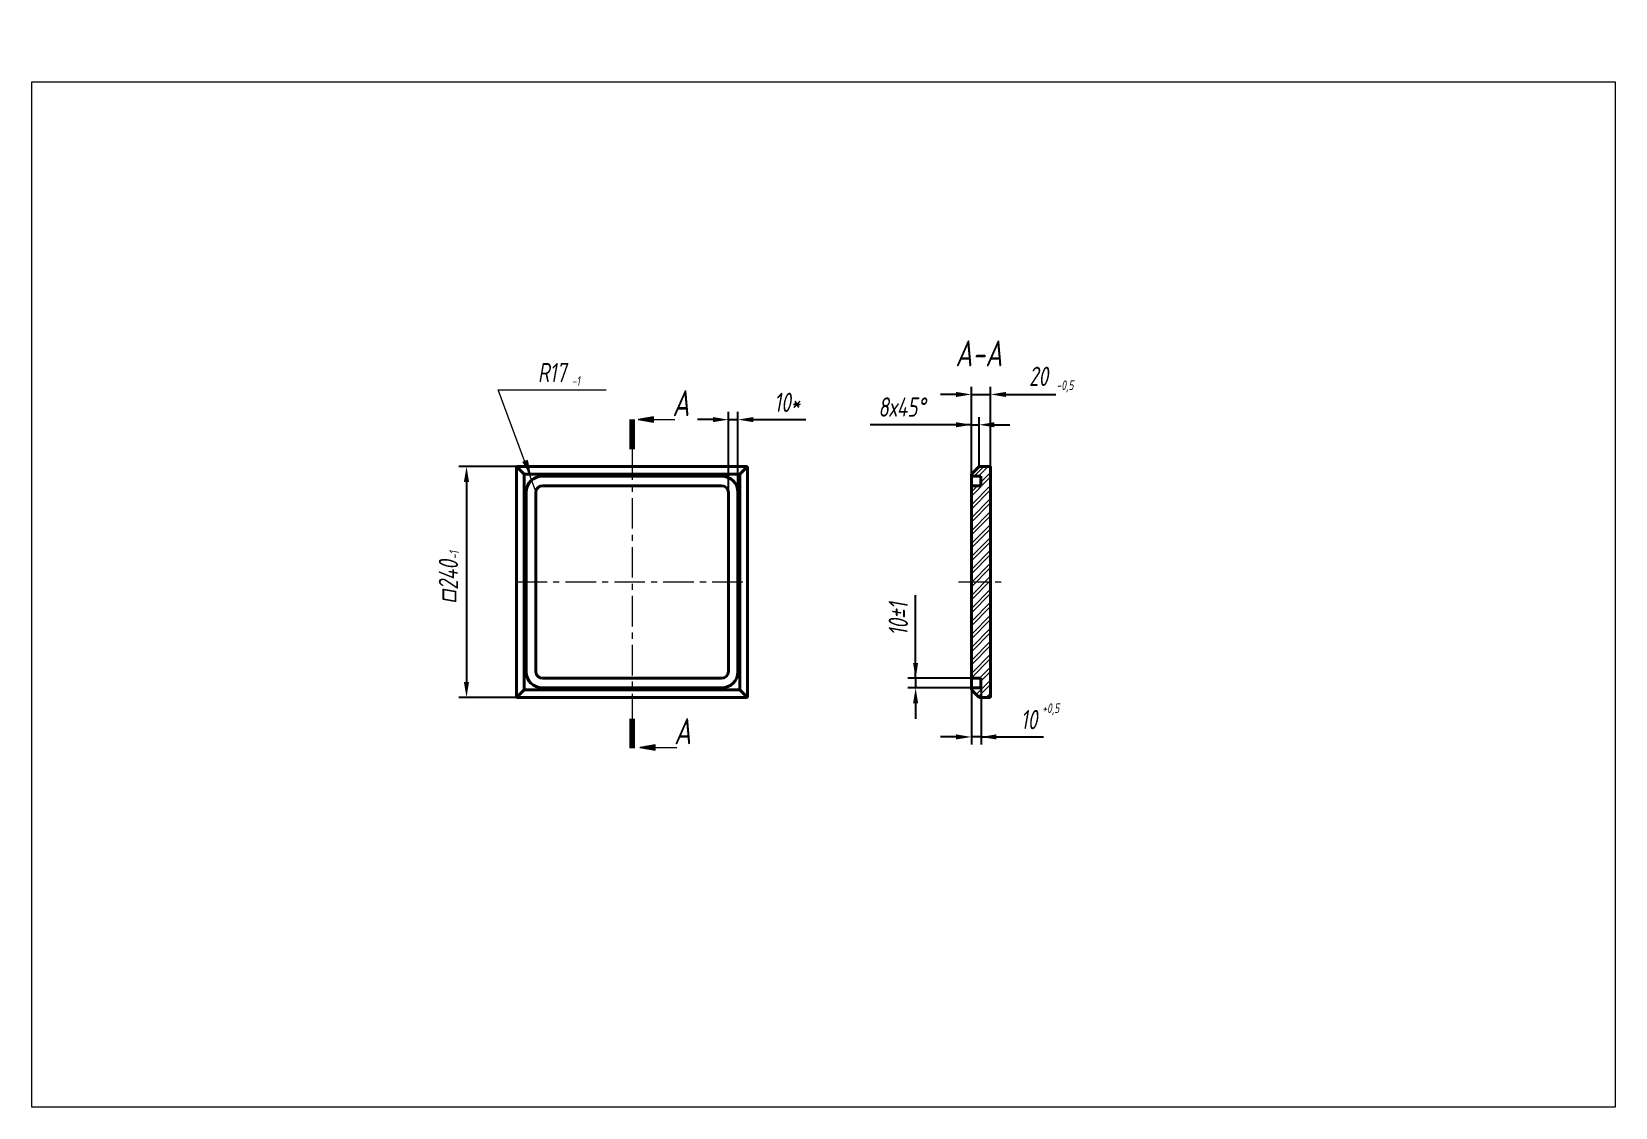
# Model space of a CAD drawing. Header units: millimetres. Extents: x 2336 to 4117, y 14795 to 41339.
# Drawn here: x 2472 to 4117, y 34814 to 35931 of the extents above; entities that cross this region are included whole.
import ezdxf

# ---------------------------------------------------------------- set-up
doc = ezdxf.new("R2010")
doc.units = ezdxf.units.MM
doc.linetypes.add('CENTER', pattern=[50.8, 31.75, -6.35, 6.35, -6.35])
doc.layers.add('РАЗМЕРЫ', color=7, linetype='Continuous', lineweight=18)
doc.styles.get("Standard").update_dxf_attribs({"font": 'simplex.shx', "width": 0.7, "oblique": 10})
doc.dimstyles.new('Stand2', dxfattribs={"dimtxt": 10, "dimasz": 8, "dimexe": 4, "dimexo": 0, "dimgap": 4, "dimtad": 1, "dimdec": 0, "dimzin": 0, "dimdsep": 46, "dimtxsty": 'Standard', "dimcen": 0, "dimadec": 0, "dimazin": 0, "dimtfac": 1, "dimtdec": 0, "dimtmove": 0, "dimatfit": 3, "dimfxl": 0.18, "dimtolj": 1, "dimtzin": 0, "dimarcsym": 0})
doc.dimstyles.new('Stand4', dxfattribs={"dimtxt": 20, "dimasz": 16, "dimexe": 8, "dimexo": 0, "dimgap": 8, "dimtad": 1, "dimdec": 0, "dimzin": 0, "dimdsep": 46, "dimtxsty": 'Standard', "dimcen": 0, "dimadec": 0, "dimazin": 0, "dimtfac": 1, "dimtdec": 0, "dimtmove": 0, "dimatfit": 3, "dimfxl": 0.18, "dimtolj": 1, "dimtzin": 0, "dimarcsym": 0})
doc.dimstyles.new('Stand5', dxfattribs={"dimtxt": 25, "dimasz": 20, "dimexe": 10, "dimexo": 0, "dimgap": 8, "dimtad": 1, "dimdec": 0, "dimzin": 0, "dimdsep": 46, "dimtxsty": 'Standard', "dimcen": 0, "dimadec": 0, "dimazin": 0, "dimtfac": 1, "dimtdec": 0, "dimtmove": 0, "dimatfit": 3, "dimfxl": 0.18, "dimtolj": 1, "dimtzin": 0, "dimarcsym": 0})

msp = doc.modelspace()

# ---------------------------------------------------------------- blocks, each defined once
blk = doc.blocks.new('*D5157')
at = {"layer": 'DEFPOINTS', "color": 0, "lineweight": 18}
for p in [(3389.9, 35249.5), (3457.8, 35259.5), (3457.8, 35249.5)]:
    blk.add_point(p, dxfattribs=at)
at = {"layer": 'РАЗМЕРЫ', "color": 0, "linetype": 'Continuous', "lineweight": -2}
for p, q in [((3389.9, 35259.5), (3389.9, 35345.8)), ((3389.9, 35259.5), (3389.9, 35345.8)), ((3389.9, 35275.5), (3389.9, 35291.5)), ((3457.8, 35259.5), (3381.9, 35259.5)), ((3457.8, 35249.5), (3381.9, 35249.5)), ((3389.9, 35259.5), (3389.9, 35249.5)), ((3389.9, 35233.5), (3389.9, 35217.5))]:
    blk.add_line(p, q, dxfattribs=at)
at = {"layer": 'РАЗМЕРЫ', "color": 0, "lineweight": 18}
for points in [[(3387.2, 35275.5), (3392.5, 35275.5), (3389.9, 35259.5)], [(3392.5, 35233.5), (3387.2, 35233.5), (3389.9, 35249.5)]]:
    blk.add_solid(points, dxfattribs=at)
at = {"layer": 'РАЗМЕРЫ', "color": 0, "lineweight": 18, "insert": (3371.9, 35321.1), "char_height": 20, "attachment_point": 5, "rotation": 90}
blk.add_mtext('\\A1;10%%p1', dxfattribs=at)
blk = doc.blocks.new('*D5158')
at = {"layer": 'DEFPOINTS', "color": 0, "lineweight": 18}
for p in [(3447.8, 35249.5), (3457.8, 35249.5), (3447.8, 35198.6)]:
    blk.add_point(p, dxfattribs=at)
at = {"layer": 'РАЗМЕРЫ', "color": 0, "linetype": 'Continuous', "lineweight": -2}
for p, q in [((3447.8, 35249.5), (3447.8, 35190.6)), ((3457.8, 35249.5), (3457.8, 35190.6)), ((3431.8, 35198.6), (3415.8, 35198.6)), ((3457.8, 35198.6), (3447.8, 35198.6)), ((3457.8, 35198.6), (3522.6, 35198.6)), ((3457.8, 35198.6), (3522.6, 35198.6)), ((3473.8, 35198.6), (3489.8, 35198.6))]:
    blk.add_line(p, q, dxfattribs=at)
at = {"layer": 'РАЗМЕРЫ', "color": 0, "lineweight": 18}
for points in [[(3431.8, 35196), (3431.8, 35201.3), (3447.8, 35198.6)], [(3473.8, 35201.3), (3473.8, 35196), (3457.8, 35198.6)]]:
    blk.add_solid(points, dxfattribs=at)
at = {"layer": 'РАЗМЕРЫ', "color": 0, "lineweight": 18, "insert": (3507.7, 35216.6), "char_height": 20, "attachment_point": 5}
blk.add_mtext('\\A1;10', dxfattribs=at)
blk = doc.blocks.new('*D5159')
at = {"layer": 'DEFPOINTS', "color": 0, "lineweight": 18}
for p in [(3335.2, 35544.8), (3725.2, 35544.8), (3725.2, 35217.3)]:
    blk.add_point(p, dxfattribs=at)
at = {"layer": 'РАЗМЕРЫ', "color": 0, "lineweight": 18, "insert": (3530.3, 35227.3), "char_height": 10, "attachment_point": 5}
blk.add_mtext('\\A1;+0,5', dxfattribs=at)
blk = doc.blocks.new('_NONE')
blk = doc.blocks.new('*D5160')
at = {"layer": 'DEFPOINTS', "color": 0, "lineweight": 18}
for p in [(3455.8, 35522.8), (3455.8, 35479.5), (3447.8, 35471.5)]:
    blk.add_point(p, dxfattribs=at)
at = {"layer": 'РАЗМЕРЫ', "color": 0, "linetype": 'Continuous', "lineweight": -2}
for p, q in [((3447.8, 35471.5), (3447.8, 35530.8)), ((3455.8, 35479.5), (3455.8, 35530.8)), ((3447.8, 35522.8), (3342.6, 35522.8)), ((3447.8, 35522.8), (3342.6, 35522.8)), ((3431.8, 35522.8), (3415.8, 35522.8)), ((3447.8, 35522.8), (3455.8, 35522.8)), ((3471.8, 35522.8), (3487.8, 35522.8))]:
    blk.add_line(p, q, dxfattribs=at)
at = {"layer": 'РАЗМЕРЫ', "color": 0, "lineweight": 18}
for points in [[(3431.8, 35520.1), (3431.8, 35525.5), (3447.8, 35522.8)], [(3471.8, 35525.5), (3471.8, 35520.1), (3455.8, 35522.8)]]:
    blk.add_solid(points, dxfattribs=at)
at = {"layer": 'РАЗМЕРЫ', "color": 0, "lineweight": 18, "insert": (3375.7, 35541.2), "char_height": 20, "attachment_point": 5}
blk.add_mtext('\\A1;8х45%%d', dxfattribs=at)
blk = doc.blocks.new('*D5161')
at = {"layer": 'DEFPOINTS', "color": 0, "lineweight": 18}
for p in [(3467.8, 35554.3), (3467.8, 35479), (3447.8, 35459.1)]:
    blk.add_point(p, dxfattribs=at)
at = {"layer": 'РАЗМЕРЫ', "color": 0, "linetype": 'Continuous', "lineweight": -2}
for p, q in [((3447.8, 35459.1), (3447.8, 35562.3)), ((3467.8, 35479), (3467.8, 35562.3)), ((3431.8, 35554.3), (3415.8, 35554.3)), ((3447.8, 35554.3), (3467.8, 35554.3)), ((3483.8, 35554.3), (3535.4, 35554.3)), ((3483.8, 35554.3), (3535.4, 35554.3))]:
    blk.add_line(p, q, dxfattribs=at)
at = {"layer": 'РАЗМЕРЫ', "color": 0, "lineweight": 18}
for points in [[(3431.8, 35551.6), (3431.8, 35556.9), (3447.8, 35554.3)], [(3483.8, 35556.9), (3483.8, 35551.6), (3467.8, 35554.3)]]:
    blk.add_solid(points, dxfattribs=at)
at = {"layer": 'РАЗМЕРЫ', "color": 0, "lineweight": 18, "insert": (3517.6, 35573.1), "char_height": 20, "attachment_point": 5}
blk.add_mtext('\\A1;20', dxfattribs=at)
blk = doc.blocks.new('*D5162')
at = {"layer": 'DEFPOINTS', "color": 0, "lineweight": 18}
for p in [(3343, 35900.1), (3733, 35900.1), (3733, 35552.7)]:
    blk.add_point(p, dxfattribs=at)
at = {"layer": 'РАЗМЕРЫ', "color": 0, "lineweight": 18, "insert": (3545.1, 35562.7), "char_height": 10, "attachment_point": 5}
blk.add_mtext('\\A1;-0,5', dxfattribs=at)
blk = doc.blocks.new('*D5163')
at = {"layer": 'DEFPOINTS', "color": 0, "lineweight": 18}
for p in [(2975.9, 35479.5), (2923.5, 35239.5), (2975.9, 35239.5)]:
    blk.add_point(p, dxfattribs=at)
at = {"layer": 'РАЗМЕРЫ', "color": 0, "linetype": 'Continuous', "lineweight": -2}
for p, q in [((2975.9, 35479.5), (2915.5, 35479.5)), ((2923.5, 35463.5), (2923.5, 35255.5)), ((2975.9, 35239.5), (2915.5, 35239.5))]:
    blk.add_line(p, q, dxfattribs=at)
at = {"layer": 'РАЗМЕРЫ', "color": 0, "lineweight": 18}
for points in [[(2926.1, 35463.5), (2920.8, 35463.5), (2923.5, 35479.5)], [(2920.8, 35255.5), (2926.1, 35255.5), (2923.5, 35239.5)]]:
    blk.add_solid(points, dxfattribs=at)
at = {"layer": 'РАЗМЕРЫ', "color": 0, "lineweight": 18, "insert": (2904.7, 35359.5), "char_height": 20, "attachment_point": 5, "rotation": 90}
blk.add_mtext('\\A1;□240', dxfattribs=at)
blk = doc.blocks.new('*D5164')
at = {"layer": 'DEFPOINTS', "color": 0, "lineweight": 18}
for p in [(2537.5, 35590.4), (2919.7, 35590.4), (2537.5, 35200.4)]:
    blk.add_point(p, dxfattribs=at)
at = {"layer": 'РАЗМЕРЫ', "color": 0, "lineweight": 18, "insert": (2910.7, 35387.4), "char_height": 10, "attachment_point": 5, "rotation": 90}
blk.add_mtext('\\A1;-1', dxfattribs=at)
blk = doc.blocks.new('*D5165')
at = {"layer": 'DEFPOINTS', "color": 0, "lineweight": 18}
for p in [(3205.4, 35528.1), (3195.4, 35452.1), (3205.4, 35452.1)]:
    blk.add_point(p, dxfattribs=at)
at = {"layer": 'РАЗМЕРЫ', "color": 0, "linetype": 'Continuous', "lineweight": -2}
for p, q in [((3179.4, 35528.1), (3163.4, 35528.1)), ((3195.4, 35452.1), (3195.4, 35536.1)), ((3195.4, 35528.1), (3205.4, 35528.1)), ((3205.4, 35452.1), (3205.4, 35536.1)), ((3221.4, 35528.1), (3275.8, 35528.1)), ((3221.4, 35528.1), (3275.8, 35528.1))]:
    blk.add_line(p, q, dxfattribs=at)
at = {"layer": 'РАЗМЕРЫ', "color": 0, "lineweight": 18}
for points in [[(3179.4, 35525.5), (3179.4, 35530.8), (3195.4, 35528.1)], [(3221.4, 35530.8), (3221.4, 35525.5), (3205.4, 35528.1)]]:
    blk.add_solid(points, dxfattribs=at)
at = {"layer": 'РАЗМЕРЫ', "color": 0, "lineweight": 18, "insert": (3256.6, 35546.1), "char_height": 20, "attachment_point": 5}
blk.add_mtext('\\A1;10*', dxfattribs=at)
blk = doc.blocks.new('*D5179')
at = {"layer": 'DEFPOINTS', "color": 0, "lineweight": 18}
for p in [(2951.2, 35876.5), (3341.2, 35876.5), (3341.2, 35523.7)]:
    blk.add_point(p, dxfattribs=at)
at = {"layer": 'РАЗМЕРЫ', "color": 0, "lineweight": 18, "insert": (3146.2, 35545.2), "char_height": 27, "attachment_point": 5}
blk.add_mtext('\\A1;A', dxfattribs=at)
blk = doc.blocks.new('*D5180')
at = {"layer": 'DEFPOINTS', "color": 0, "lineweight": 18}
for p in [(2953, 35535.8), (3343, 35535.8), (3343, 35183)]:
    blk.add_point(p, dxfattribs=at)
at = {"layer": 'РАЗМЕРЫ', "color": 0, "lineweight": 18, "insert": (3148, 35204.5), "char_height": 27, "attachment_point": 5}
blk.add_mtext('\\A1;A', dxfattribs=at)
blk = doc.blocks.new('*D5181')
at = {"layer": 'DEFPOINTS', "color": 0, "lineweight": 18}
for p in [(3397.7, 35559), (3007.7, 35116.1), (3397.7, 35116.1)]:
    blk.add_point(p, dxfattribs=at)
at = {"layer": 'РАЗМЕРЫ', "color": 0, "lineweight": 18, "insert": (3012.4, 35577), "char_height": 20, "attachment_point": 5}
blk.add_mtext('\\A1;R17', dxfattribs=at)
blk = doc.blocks.new('*D5182')
at = {"layer": 'DEFPOINTS', "color": 0, "lineweight": 18}
for p in [(2842.7, 35912), (3232.7, 35912), (3232.7, 35559.2)]:
    blk.add_point(p, dxfattribs=at)
at = {"layer": 'РАЗМЕРЫ', "color": 0, "lineweight": 18, "insert": (3037, 35568.2), "char_height": 10, "attachment_point": 5}
blk.add_mtext('\\A1;-1', dxfattribs=at)
blk = doc.blocks.new('*D5183')
at = {"layer": 'DEFPOINTS', "color": 0, "lineweight": 18}
for p in [(3234.9, 35931), (3624.9, 35931), (3624.9, 35575.4)]:
    blk.add_point(p, dxfattribs=at)
at = {"layer": 'РАЗМЕРЫ', "color": 0, "lineweight": 18, "insert": (3455.6, 35596.9), "char_height": 27, "attachment_point": 5}
blk.add_mtext('\\A1;A-А', dxfattribs=at)

# ---------------------------------------------------------------- dimensions: what is measured, and where the dimension line sits
at = {"layer": 'РАЗМЕРЫ', "color": 0, "linetype": 'Continuous', "lineweight": 18}
for base, p1, p2, text, dimstyle, override, picture, middle in [((3624.91, 35575.4), (3234.91, 35931), (3624.91, 35931), 'A-А', 'Stand5', {"dimtxt": 27, "dimblk1": 'NONE', "dimblk2": 'NONE', "dimsah": 1, "dimse1": 1, "dimse2": 1, "dimsd1": 1, "dimsd2": 1}, '*D5183', (3455.58, 35575.4)), ((3232.69, 35559.15), (2842.69, 35911.99), (3232.69, 35911.99), '-1', 'Stand2', {"dimzin": 12, "dimblk1": 'NONE', "dimblk2": 'NONE', "dimsah": 1, "dimse1": 1, "dimse2": 1, "dimsd1": 1, "dimsd2": 1, "dimtofl": 0}, '*D5182', (3037.01, 35559.15)), ((3733.04, 35552.73), (3343.04, 35900.09), (3733.04, 35900.09), '-0,5', 'Stand2', {"dimzin": 12, "dimblk1": 'NONE', "dimblk2": 'NONE', "dimsah": 1, "dimse1": 1, "dimse2": 1, "dimsd1": 1, "dimsd2": 1, "dimtofl": 0}, '*D5162', (3545.13, 35552.73)), ((3341.19, 35523.67), (2951.19, 35876.5), (3341.19, 35876.5), 'A', 'Stand5', {"dimtxt": 27, "dimblk1": 'NONE', "dimblk2": 'NONE', "dimsah": 1, "dimse1": 1, "dimse2": 1, "dimsd1": 1, "dimsd2": 1}, '*D5179', (3146.19, 35523.67)), ((3397.72, 35559.01), (3007.72, 35116.07), (3397.72, 35116.07), 'R17', 'Stand4', {"dimblk1": 'NONE', "dimblk2": 'NONE', "dimsah": 1, "dimse1": 1, "dimse2": 1, "dimsd1": 1, "dimsd2": 1}, '*D5181', (3012.4, 35559.01)), ((3725.19, 35217.3), (3335.19, 35544.82), (3725.19, 35544.82), '+0,5', 'Stand2', {"dimzin": 12, "dimblk1": 'NONE', "dimblk2": 'NONE', "dimsah": 1, "dimse1": 1, "dimse2": 1, "dimsd1": 1, "dimsd2": 1, "dimtofl": 0}, '*D5159', (3530.28, 35217.3)), ((3343.05, 35183.01), (2953.05, 35535.85), (3343.05, 35535.85), 'A', 'Stand5', {"dimtxt": 27, "dimblk1": 'NONE', "dimblk2": 'NONE', "dimsah": 1, "dimse1": 1, "dimse2": 1, "dimsd1": 1, "dimsd2": 1}, '*D5180', (3148.05, 35183.01))]:
    dim = msp.add_linear_dim(base=base, p1=p1, p2=p2, text=text, dimstyle=dimstyle, override=override, dxfattribs=at)
    dim.commit()
    dim.dimension.update_dxf_attribs({"geometry": picture, "text_midpoint": middle, "dimtype": 160})
dim = msp.add_linear_dim(base=(2919.7, 35590.43), p1=(2537.52, 35200.43), p2=(2537.52, 35590.43), angle=90, text='-1', dimstyle='Stand2', override={"dimse1": 1, "dimse2": 1, "dimsd1": 1, "dimsd2": 1}, dxfattribs=at)
dim.commit()
dim.dimension.update_dxf_attribs({"geometry": '*D5164', "text_midpoint": (2919.7, 35387.41), "dimtype": 160})
at = {"layer": 'РАЗМЕРЫ', "linetype": 'Continuous', "lineweight": 18}
dim = msp.add_linear_dim(base=(3467.77, 35554.28), p1=(3447.77, 35459.12), p2=(3467.77, 35479.04), angle=180, dimstyle='Stand4', dxfattribs=at)
dim.commit()
dim.dimension.update_dxf_attribs({"geometry": '*D5161', "text_midpoint": (3517.59, 35573.05)})
dim = msp.add_linear_dim(base=(3205.42, 35528.15), p1=(3195.42, 35452.15), p2=(3205.42, 35452.15), text='10*', dimstyle='Stand4', dxfattribs=at)
dim.commit()
dim.dimension.update_dxf_attribs({"geometry": '*D5165', "text_midpoint": (3256.62, 35546.15)})
dim = msp.add_linear_dim(base=(3455.77, 35522.79), p1=(3447.77, 35471.52), p2=(3455.77, 35479.52), text='8х45%%d', dimstyle='Stand4', dxfattribs=at)
dim.commit()
dim.dimension.update_dxf_attribs({"geometry": '*D5160', "text_midpoint": (3375.68, 35522.79), "dimtype": 160})
dim = msp.add_linear_dim(base=(2923.46, 35239.52), p1=(2975.9, 35479.52), p2=(2975.9, 35239.52), angle=270, text='□240', dimstyle='Stand4', dxfattribs=at)
dim.commit()
dim.dimension.update_dxf_attribs({"geometry": '*D5163', "text_midpoint": (2904.69, 35359.52)})
dim = msp.add_linear_dim(base=(3389.87, 35249.52), p1=(3457.77, 35259.52), p2=(3457.77, 35249.52), angle=90, text='10%%p1', dimstyle='Stand4', dxfattribs=at)
dim.commit()
dim.dimension.update_dxf_attribs({"geometry": '*D5157', "text_midpoint": (3389.87, 35321.12), "dimtype": 160})
dim = msp.add_linear_dim(base=(3447.77, 35198.64), p1=(3457.77, 35249.52), p2=(3447.77, 35249.52), angle=180, dimstyle='Stand4', dxfattribs=at)
dim.commit()
dim.dimension.update_dxf_attribs({"geometry": '*D5158', "text_midpoint": (3507.7, 35198.64), "dimtype": 160})

# ---------------------------------------------------------------- hatches: boundary and pattern name
at = {"linetype": 'Continuous', "lineweight": 18}
h = msp.add_hatch(dxfattribs=at)
h.set_pattern_fill('ANSI32', style=0)
h.set_pattern_definition([(45, (788.68, 28766.487), (-6.735192, 6.735192), []), (45, (793.17, 28766.487), (-6.735192, 6.735192), [])])
h.paths.add_polyline_path([(3457.77, 35259.52), (3457.77, 35249.52), (3447.77, 35249.52), (3447.77, 35247.52), (3455.77, 35239.52), (3467.77, 35239.52), (3467.77, 35479.52), (3455.77, 35479.52), (3447.77, 35471.52), (3447.77, 35469.52), (3457.77, 35469.52), (3457.77, 35459.52), (3447.77, 35459.52), (3447.77, 35259.52)], flags=0)
at = {"layer": 'РАЗМЕРЫ', "linetype": 'Continuous', "lineweight": 18}
h = msp.add_hatch(color=256, dxfattribs=at)
h.dxf.hatch_style = 1
h.paths.add_polyline_path([(3117.64, 35528.3), (3117.64, 35530.97), (3101.64, 35528.3)])
h.paths.add_polyline_path([(3101.64, 35528.3), (3117.64, 35528.3), (3117.64, 35525.63)])
h = msp.add_hatch(color=256, dxfattribs=at)
h.dxf.hatch_style = 1
h.paths.add_polyline_path([(2985.75, 35481.64), (2984.67, 35484.73), (2986.78, 35485.53), (2987.26, 35483.11)])
h.paths.add_polyline_path([(2985.75, 35481.64), (2983.96, 35479.92), (2981.79, 35483.64), (2984.67, 35484.73)])
h.paths.add_polyline_path([(2985.75, 35481.64), (2987.26, 35483.11), (2989.13, 35473.78), (2988.66, 35473.33)])
h.paths.add_polyline_path([(2985.75, 35481.64), (2988.66, 35473.33), (2988.11, 35472.8), (2983.96, 35479.92)])
h.paths.add_polyline_path([(2988.66, 35473.33), (2989.96, 35469.63), (2988.11, 35472.8)])
h.paths.add_polyline_path([(2989.13, 35473.78), (2989.96, 35469.63), (2988.66, 35473.33)])
h = msp.add_hatch(color=256, dxfattribs=at)
h.dxf.hatch_style = 1
h.paths.add_polyline_path([(3119.5, 35190.31), (3103.5, 35187.64), (3119.5, 35187.64)])
h.paths.add_polyline_path([(3119.5, 35184.98), (3119.5, 35187.64), (3103.5, 35187.64)])

# ---------------------------------------------------------------- linework, layer by layer
at = {"color": 7, "linetype": 'Continuous', "lineweight": 40}
for p, q in [((2975.42, 35239.52), (2975.42, 35479.52)), ((2975.42, 35479.52), (2983.42, 35471.52)), ((2975.42, 35479.52), (3215.42, 35479.52)), ((3207.42, 35471.52), (3215.42, 35479.52)), ((3215.42, 35479.52), (3215.42, 35239.52)), ((3447.77, 35471.52), (3455.77, 35479.52)), ((3467.77, 35479.52), (3455.77, 35479.52)), ((3467.77, 35479.52), (3467.77, 35239.52)), ((2983.42, 35471.52), (2983.42, 35247.52)), ((3207.42, 35471.52), (2983.42, 35471.52)), ((3188.42, 35469.52), (3002.42, 35469.52)), ((3188.42, 35459.52), (3002.42, 35459.52)), ((3207.42, 35247.52), (3207.42, 35471.52)), ((3447.77, 35471.52), (3447.77, 35469.52)), ((3447.77, 35469.52), (3457.77, 35469.52)), ((3447.77, 35469.52), (3447.77, 35459.52)), ((3447.77, 35459.52), (3447.77, 35259.52)), ((3447.77, 35459.52), (3457.77, 35459.52)), ((3457.77, 35469.52), (3457.77, 35459.52)), ((2985.42, 35452.52), (2985.42, 35266.52)), ((2995.42, 35452.52), (2995.42, 35266.52)), ((3195.42, 35266.52), (3195.42, 35452.52)), ((3205.42, 35266.52), (3205.42, 35452.52)), ((2975.42, 35239.52), (2983.42, 35247.52)), ((2983.42, 35247.52), (3207.42, 35247.52)), ((3002.42, 35259.52), (3188.42, 35259.52)), ((3002.42, 35249.52), (3188.42, 35249.52)), ((3207.42, 35247.52), (3215.42, 35239.52)), ((3457.77, 35259.52), (3447.77, 35259.52)), ((3447.77, 35259.52), (3447.77, 35249.52)), ((3447.77, 35249.52), (3447.77, 35247.52)), ((3457.77, 35249.52), (3447.77, 35249.52)), ((3455.77, 35239.52), (3447.77, 35247.52)), ((3457.77, 35259.52), (3457.77, 35249.52)), ((3215.42, 35239.52), (2975.42, 35239.52)), ((3455.77, 35239.52), (3467.77, 35239.52))]:
    msp.add_line(p, q, dxfattribs=at)
for centre, radius, start, end in [((3002.42, 35452.52), 17, 90, 180), ((3002.42, 35452.52), 7, 90, 180), ((3188.42, 35452.52), 17, 0, 90), ((3188.42, 35452.52), 7, 0, 90), ((3002.42, 35266.52), 17, 180, 270), ((3002.42, 35266.52), 7, 180, 270), ((3188.42, 35266.52), 17, 270, 0), ((3188.42, 35266.52), 7, 270, 0)]:
    msp.add_arc(centre, radius, start, end, dxfattribs=at)
at = {"layer": 'РАЗМЕРЫ', "linetype": 'Continuous', "lineweight": 18}
for p, q in [((2956.24, 35559.01), (3068.56, 35559.01)), ((2995.59, 35453.58), (2956.31, 35559.13)), ((3117.64, 35530.97), (3101.64, 35528.3)), ((3101.64, 35528.3), (3139.96, 35528.3)), ((3101.64, 35528.3), (3117.64, 35525.63)), ((3117.64, 35525.63), (3117.64, 35530.97)), ((2986.78, 35485.53), (2981.79, 35483.64)), ((2989.96, 35469.63), (2986.78, 35485.53)), ((3119.5, 35190.31), (3103.5, 35187.64)), ((3103.5, 35187.64), (3141.82, 35187.64)), ((3103.5, 35187.64), (3119.5, 35184.98)), ((3119.5, 35184.98), (3119.5, 35190.31))]:
    msp.add_line(p, q, dxfattribs=at)
at = {"layer": 'РАЗМЕРЫ', "linetype": 'Continuous', "lineweight": 200}
for p, q in [((3095.42, 35497.45), (3095.42, 35528.31)), ((3095.42, 35217.45), (3095.42, 35187.01))]:
    msp.add_line(p, q, dxfattribs=at)
at = {"layer": 'РАЗМЕРЫ', "linetype": 'CENTER', "lineweight": 18}
for p, q in [((3095.42, 35497.45), (3095.42, 35217.45)), ((2975.42, 35359.52), (3215.42, 35359.52)), ((3434.29, 35359.52), (3480.45, 35359.52))]:
    msp.add_line(p, q, dxfattribs=at)
at = {"layer": 'РАЗМЕРЫ', "color": 0, "lineweight": 18}
msp.add_lwpolyline([(2471.91, 35878.84), (4116.53, 35878.84), (4116.53, 34813.99), (2471.91, 34813.99)], close=True, dxfattribs=at)

msp.set_redraw_order([(e.dxf.handle, doc.entitydb.next_handle()) for e in msp.query("TEXT MTEXT ATTDEF DIMENSION ARC_DIMENSION")])  # texts and dimensions are drawn at this point

doc.saveas('drawing.dxf')
